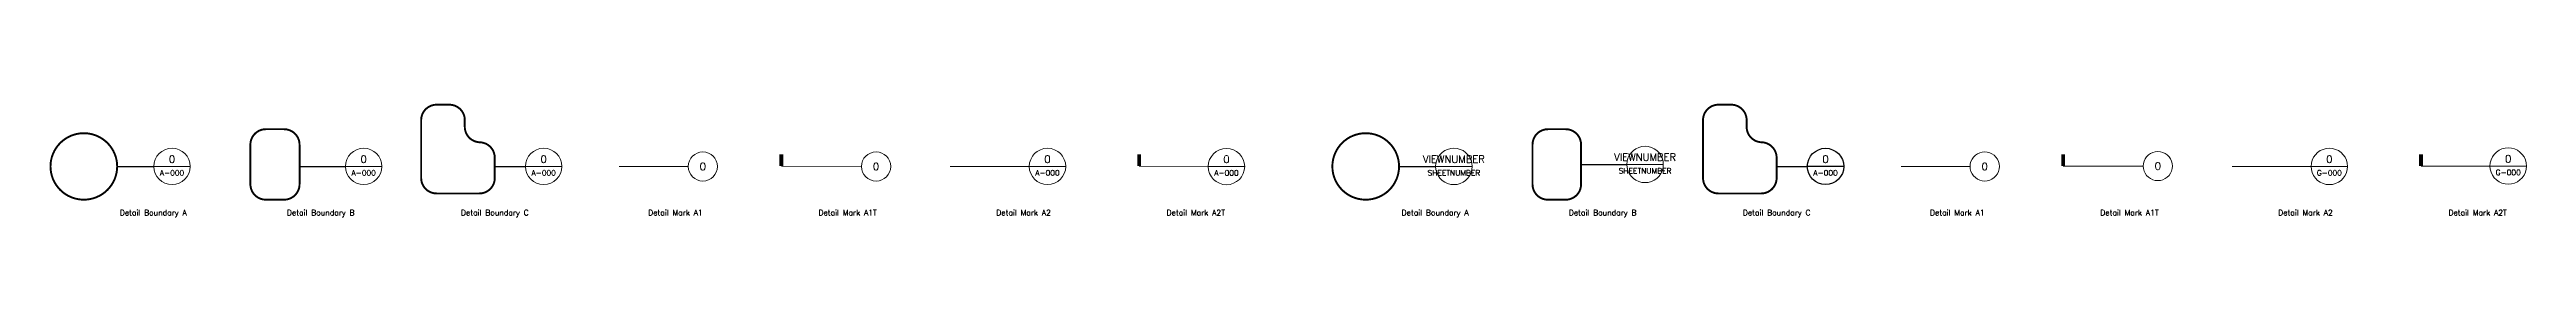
# Model space of a CAD drawing. Header units: millimetres. Extents: x -1452 to 102323, y -2095 to 85627.
# Drawn here: x -1452 to 100332, y -2095 to 2585 of the extents above; entities that cross this region are included whole.
import ezdxf
from ezdxf.enums import TextEntityAlignment as Align

# ---------------------------------------------------------------- set-up
doc = ezdxf.new("R2010")
doc.units = ezdxf.units.MM
doc.header["$LTSCALE"] = 0.5
doc.set_wipeout_variables(frame=1)
doc.linetypes.add('DASHED2', pattern=[9.525, 6.35, -3.175])
doc.layers.add('Aec-Detail-Marks', color=150, linetype='Continuous', lineweight=18)
doc.styles.add('Arch-Dim', font='romans.shx', dxfattribs={"width": 0.75})
doc.styles.add('RomanS', font='romans.shx')
doc.dimstyles.new('Aec-Arch-M-100', dxfattribs={"dimscale": 100, "dimtxt": 2.5, "dimasz": 1.5, "dimexe": 1.5, "dimexo": 1.5, "dimgap": 0.8, "dimtad": 1, "dimdec": 0, "dimzin": 3, "dimdsep": 46, "dimtxsty": 'Arch-Dim', "dimblk": 'ARCHTICK', "dimcen": 2.5, "dimazin": 2, "dimtfac": 0.75, "dimtdec": 0, "dimtix": 1, "dimtmove": 2, "dimatfit": 2, "dimfxl": 1, "dimtolj": 1, "dimtzin": 0, "dimarcsym": 0})

# ---------------------------------------------------------------- blocks, each defined once
blk = doc.blocks.new('_ArchTick')
at = {"color": 0, "linetype": 'ByBlock', "const_width": 0.15}
blk.add_lwpolyline([(-0.5, -0.5), (0.5, 0.5)], dxfattribs=at)
blk = doc.blocks.new('Anno_Detail_A2_large')
at = {"color": 0, "linetype": 'ByBlock', "lineweight": -2}
blk.add_line((3.33, 0), (-3.33, 0), dxfattribs=at)
blk.add_circle((0, 0), 3.33, dxfattribs=at)
at = {"color": 0, "linetype": 'ByBlock', "lineweight": -2, "style": 'RomanS'}
blk.add_attdef('NUMBER', text='', height=1.33, dxfattribs=at).set_placement((0, 0.67), align=Align.CENTER)
blk.add_attdef('SHEET', text='', height=1, dxfattribs=at).set_placement((0, -0.67), align=Align.TOP_CENTER)
blk = doc.blocks.new('*U27')
at = {"layer": 'Aec-Detail-Marks'}
blk.add_lwpolyline([(0, 0, 1.59, 1.59, 0), (0, 4.8, 0, 0, 0)], format="xyseb", dxfattribs=at)
blk = doc.blocks.new('*U28')
at = {"layer": 'Aec-Detail-Marks'}
blk.add_lwpolyline([(0, 0, 1.59, 1.59, 0), (0, 4.8, 0, 0, 0)], format="xyseb", dxfattribs=at)
blk = doc.blocks.new('Anno_Detail_A1_large')
at = {"color": 0, "linetype": 'ByBlock', "lineweight": -2}
blk.add_circle((0, 0), 2.67, dxfattribs=at)
at = {"color": 0, "linetype": 'ByBlock', "lineweight": -2, "style": 'RomanS'}
blk.add_attdef('NUMBER', text='', height=1.33, dxfattribs=at).set_placement((0, 0), align=Align.MIDDLE)
blk = doc.blocks.new('Anno_Detail_A1_large_wo')
at = {"color": 0, "linetype": 'ByBlock', "lineweight": -2}
blk.add_wipeout([(2.67, 0), (2.63, 0.46), (2.51, 0.91), (2.31, 1.33), (2.04, 1.71), (1.71, 2.04), (1.33, 2.31), (0.91, 2.51), (0.46, 2.63), (0, 2.67), (-0.46, 2.63), (-0.91, 2.51), (-1.33, 2.31), (-1.71, 2.04), (-2.04, 1.71), (-2.31, 1.33), (-2.51, 0.91), (-2.63, 0.46), (-2.67, 0), (-2.63, -0.46), (-2.51, -0.91), (-2.31, -1.33), (-2.04, -1.71), (-1.71, -2.04), (-1.33, -2.31), (-0.91, -2.51), (-0.46, -2.63), (0, -2.67), (0.46, -2.63), (0.91, -2.51), (1.33, -2.31), (1.71, -2.04), (2.04, -1.71), (2.31, -1.33), (2.51, -0.91), (2.63, -0.46)], dxfattribs=at)
blk.add_lwpolyline([(2.67, 0), (2.63, 0.46), (2.51, 0.91), (2.31, 1.33), (2.04, 1.71), (1.71, 2.04), (1.33, 2.31), (0.91, 2.51), (0.46, 2.63), (0, 2.67), (-0.46, 2.63), (-0.91, 2.51), (-1.33, 2.31), (-1.71, 2.04), (-2.04, 1.71), (-2.31, 1.33), (-2.51, 0.91), (-2.63, 0.46), (-2.67, 0), (-2.63, -0.46), (-2.51, -0.91), (-2.31, -1.33), (-2.04, -1.71), (-1.71, -2.04), (-1.33, -2.31), (-0.91, -2.51), (-0.46, -2.63), (0, -2.67), (0.46, -2.63), (0.91, -2.51), (1.33, -2.31), (1.71, -2.04), (2.04, -1.71), (2.31, -1.33), (2.51, -0.91), (2.63, -0.46)], close=True, dxfattribs=at)
at = {"color": 0, "linetype": 'ByBlock', "lineweight": -2, "style": 'RomanS'}
blk.add_attdef('NUMBER', text='', height=1.33, dxfattribs=at).set_placement((0, 0), align=Align.MIDDLE)
blk = doc.blocks.new('Anno_Detail_A2_large_wo')
at = {"color": 0, "linetype": 'ByBlock', "lineweight": -2}
blk.add_wipeout([(3.33, 0), (3.28, 0.58), (3.13, 1.14), (2.89, 1.67), (2.55, 2.14), (2.14, 2.55), (1.67, 2.89), (1.14, 3.13), (0.58, 3.28), (0, 3.33), (-0.58, 3.28), (-1.14, 3.13), (-1.67, 2.89), (-2.14, 2.55), (-2.55, 2.14), (-2.89, 1.67), (-3.13, 1.14), (-3.28, 0.58), (-3.33, 0), (-3.28, -0.58), (-3.13, -1.14), (-2.89, -1.67), (-2.55, -2.14), (-2.14, -2.55), (-1.67, -2.89), (-1.14, -3.13), (-0.58, -3.28), (0, -3.33), (0.58, -3.28), (1.14, -3.13), (1.67, -2.89), (2.14, -2.55), (2.55, -2.14), (2.89, -1.67), (3.13, -1.14), (3.28, -0.58)], dxfattribs=at)
blk.add_line((3.33, 0), (-3.33, 0), dxfattribs=at)
blk.add_lwpolyline([(3.33, 0), (3.28, 0.58), (3.13, 1.14), (2.89, 1.67), (2.55, 2.14), (2.14, 2.55), (1.67, 2.89), (1.14, 3.13), (0.58, 3.28), (0, 3.33), (-0.58, 3.28), (-1.14, 3.13), (-1.67, 2.89), (-2.14, 2.55), (-2.55, 2.14), (-2.89, 1.67), (-3.13, 1.14), (-3.28, 0.58), (-3.33, 0), (-3.28, -0.58), (-3.13, -1.14), (-2.89, -1.67), (-2.55, -2.14), (-2.14, -2.55), (-1.67, -2.89), (-1.14, -3.13), (-0.58, -3.28), (0, -3.33), (0.58, -3.28), (1.14, -3.13), (1.67, -2.89), (2.14, -2.55), (2.55, -2.14), (2.89, -1.67), (3.13, -1.14), (3.28, -0.58)], close=True, dxfattribs=at)
at = {"color": 0, "linetype": 'ByBlock', "lineweight": -2, "style": 'RomanS'}
blk.add_attdef('NUMBER', text='', height=1.33, dxfattribs=at).set_placement((0, 0.67), align=Align.CENTER)
blk.add_attdef('SHEET', text='', height=1, dxfattribs=at).set_placement((0, -0.67), align=Align.TOP_CENTER)

msp = doc.modelspace()

# ---------------------------------------------------------------- linework, layer by layer
at = {"linetype": 'DASHED2', "const_width": 79.4, "flags": 128}
msp.add_lwpolyline([(66495, 1910, -0.4142136), (67130, 2545), (67652, 2545, -0.4142136), (68287, 1910), (68287, 1631, 0.4142136), (68922, 996), (68883, 996, -0.4142136), (69518, 361), (69518, -479, -0.4142136), (68883, -1114), (67130, -1114, -0.4142136), (66495, -479)], format="xyb", close=True, dxfattribs=at)
at = {"layer": 'Aec-Detail-Marks'}
for p, q in [((81296, 16), (84584, 16)), ((96000, 16), (98832, 16))]:
    msp.add_line(p, q, dxfattribs=at)
at = {"layer": 'Aec-Detail-Marks', "linetype": 'DASHED2', "const_width": 79.4, "flags": 128}
for points in [[(13819, 1910, -0.4142136), (14454, 2545), (14977, 2545, -0.4142136), (15612, 1910), (15612, 1631, 0.4142136), (16247, 996), (16208, 996, -0.4142136), (16843, 361), (16843, -479, -0.4142136), (16208, -1114), (14454, -1114, -0.4142136), (13819, -479)], [(1327, 0, 1), (-1413, 0, 1)], [(6802, 900, -0.4142136), (7437, 1535), (8186, 1535, -0.4142136), (8821, 900), (8821, -735, -0.4142136), (8186, -1370), (7437, -1370, -0.4142136), (6802, -735)], [(54003, 0, 1), (51263, 0, 1)], [(59488, 900, -0.4142136), (60123, 1535), (60848, 1535, -0.4142136), (61483, 900), (61483, -737, -0.4142136), (60848, -1372), (60123, -1372, -0.4142136), (59488, -737)]]:
    msp.add_lwpolyline(points, format="xyb", close=True, dxfattribs=at)
at = {"layer": 'Aec-Detail-Marks'}
for points in [[(28621, 16), (31912, 3)], [(43324, 16), (46161, 0)], [(21958, 0), (24794, 0)], [(35564, 0), (38806, 0)]]:
    msp.add_lwpolyline(points, dxfattribs=at)

# ---------------------------------------------------------------- block references
ref = msp.add_blockref('Anno_Detail_A2_large', (71529, 0), dxfattribs=dict(xscale=225, yscale=225, zscale=225))
ref.add_attrib('NUMBER', '0', dxfattribs={"color": 0, "linetype": 'ByBlock', "lineweight": -2, "height": 300, "style": 'Arch-Dim'}).set_placement((71529, 150), align=Align.CENTER)
ref.add_attrib('SHEET', 'A-000', dxfattribs={"color": 0, "linetype": 'ByBlock', "lineweight": -2, "height": 225, "style": 'Arch-Dim'}).set_placement((71529, -150), align=Align.TOP_CENTER)
at = {"xscale": 100, "yscale": 100, "zscale": 100}
for name, p in [('*U27', (81296, 16)), ('*U28', (96000, 16))]:
    msp.add_blockref(name, p, dxfattribs=at)
at = {"layer": 'Aec-Detail-Marks'}
ref = msp.add_blockref('Anno_Detail_A2_large', (3582, 0), dxfattribs=dict(at, xscale=225, yscale=225, zscale=225))
ref.add_attrib('NUMBER', '0', dxfattribs={"layer": '0', "color": 0, "linetype": 'ByBlock', "lineweight": -2, "height": 300, "style": 'Arch-Dim'}).set_placement((3582, 150), align=Align.CENTER)
ref.add_attrib('SHEET', 'A-000', dxfattribs={"layer": '0', "color": 0, "linetype": 'ByBlock', "lineweight": -2, "height": 225, "style": 'Arch-Dim'}).set_placement((3582, -150), align=Align.TOP_CENTER)
ref = msp.add_blockref('Anno_Detail_A2_large', (11457, 0), dxfattribs=dict(at, xscale=225, yscale=225, zscale=225))
ref.add_attrib('NUMBER', '0', dxfattribs={"layer": '0', "color": 0, "linetype": 'ByBlock', "lineweight": -2, "height": 300, "style": 'Arch-Dim'}).set_placement((11457, 150), align=Align.CENTER)
ref.add_attrib('SHEET', 'A-000', dxfattribs={"layer": '0', "color": 0, "linetype": 'ByBlock', "lineweight": -2, "height": 225, "style": 'Arch-Dim'}).set_placement((11457, -150), align=Align.TOP_CENTER)
ref = msp.add_blockref('Anno_Detail_A2_large', (18853, 0), dxfattribs=dict(at, xscale=225, yscale=225, zscale=225))
ref.add_attrib('NUMBER', '0', dxfattribs={"layer": '0', "color": 0, "linetype": 'ByBlock', "lineweight": -2, "height": 300, "style": 'Arch-Dim'}).set_placement((18853, 150), align=Align.CENTER)
ref.add_attrib('SHEET', 'A-000', dxfattribs={"layer": '0', "color": 0, "linetype": 'ByBlock', "lineweight": -2, "height": 225, "style": 'Arch-Dim'}).set_placement((18853, -150), align=Align.TOP_CENTER)
ref = msp.add_blockref('Anno_Detail_A1_large', (25394, 0), dxfattribs=dict(at, xscale=225, yscale=225, zscale=225))
ref.add_attrib('NUMBER', '0', dxfattribs={"layer": '0', "color": 0, "linetype": 'ByBlock', "lineweight": -2, "height": 300, "style": 'Arch-Dim'}).set_placement((25394, 0), align=Align.MIDDLE)
at = {"layer": 'Aec-Detail-Marks', "xscale": 100, "yscale": 100, "zscale": 100}
for name, p in [('*U27', (28621, 16)), ('*U28', (43324, 16))]:
    msp.add_blockref(name, p, dxfattribs=at)
at = {"layer": 'Aec-Detail-Marks'}
ref = msp.add_blockref('Anno_Detail_A1_large', (32512, 0), dxfattribs=dict(at, xscale=225, yscale=225, zscale=225))
ref.add_attrib('NUMBER', '0', dxfattribs={"layer": '0', "color": 0, "linetype": 'ByBlock', "lineweight": -2, "height": 300, "style": 'Arch-Dim'}).set_placement((32512, 0), align=Align.MIDDLE)
ref = msp.add_blockref('Anno_Detail_A2_large', (39556, 0), dxfattribs=dict(at, xscale=225, yscale=225, zscale=225))
ref.add_attrib('NUMBER', '0', dxfattribs={"layer": '0', "color": 0, "linetype": 'ByBlock', "lineweight": -2, "height": 300, "style": 'Arch-Dim'}).set_placement((39556, 150), align=Align.CENTER)
ref.add_attrib('SHEET', 'A-000', dxfattribs={"layer": '0', "color": 0, "linetype": 'ByBlock', "lineweight": -2, "height": 225, "style": 'Arch-Dim'}).set_placement((39556, -150), align=Align.TOP_CENTER)
ref = msp.add_blockref('Anno_Detail_A2_large', (46911, -4), dxfattribs=dict(at, xscale=225, yscale=225, zscale=225))
ref.add_attrib('NUMBER', '0', dxfattribs={"layer": '0', "color": 0, "linetype": 'ByBlock', "lineweight": -2, "height": 300, "style": 'Arch-Dim'}).set_placement((46911, 146), align=Align.CENTER)
ref.add_attrib('SHEET', 'A-000', dxfattribs={"layer": '0', "color": 0, "linetype": 'ByBlock', "lineweight": -2, "height": 225, "style": 'Arch-Dim'}).set_placement((46911, -154), align=Align.TOP_CENTER)
ref = msp.add_blockref('Anno_Detail_A1_large_wo', (78070, 0), dxfattribs=dict(at, xscale=225, yscale=225, zscale=225))
ref.add_attrib('NUMBER', '0', dxfattribs={"layer": '0', "color": 0, "linetype": 'ByBlock', "lineweight": -2, "height": 300, "style": 'Arch-Dim'}).set_placement((78070, 0), align=Align.MIDDLE)
ref = msp.add_blockref('Anno_Detail_A2_large_wo', (92232, 0), dxfattribs=dict(at, xscale=225, yscale=225, zscale=225))
ref.add_attrib('NUMBER', '0', dxfattribs={"layer": '0', "color": 0, "linetype": 'ByBlock', "lineweight": -2, "height": 300, "style": 'Arch-Dim'}).set_placement((92232, 150), align=Align.CENTER)
ref.add_attrib('SHEET', 'G-000', dxfattribs={"layer": '0', "color": 0, "linetype": 'ByBlock', "lineweight": -2, "height": 225, "style": 'Arch-Dim'}).set_placement((92232, -150), align=Align.TOP_CENTER)

# ---------------------------------------------------------------- texts
at = {"style": 'RomanS'}
for s, p in [('Detail Boundary A', (4186, -2019)), ('Detail Boundary B', (11084, -2019)), ('Detail Boundary C', (18237, -2019)), ('Detail Mark A1', (25391, -2019)), ('Detail Mark A1T', (32544, -2019)), ('Detail Mark A2', (39697, -2019)), ('Detail Mark A2T', (46851, -2019)), ('Detail Boundary A', (56861, -2019)), ('Detail Boundary B', (63760, -2019)), ('Detail Boundary C', (70913, -2019)), ('Detail Mark A1', (78066, -2019)), ('Detail Mark A1T', (85220, -2019)), ('Detail Mark A2', (92373, -2019)), ('Detail Mark A2T', (99526, -2019))]:
    msp.add_text(s, height=228.6, dxfattribs=at).set_placement(p, align=Align.RIGHT)

# ---------------------------------------------------------------- leaders
at = {"has_arrowhead": 0}
msp.add_leader([(69518, 0), (70779, 0)], dimstyle='Aec-Arch-M-100', dxfattribs=at)
at = {"layer": 'Aec-Detail-Marks', "has_arrowhead": 0}
for points in [[(1327, 0), (2832, 0)], [(54003, 0), (55507, 0)], [(61483, 82), (63364, 82)], [(8821, 0), (10707, 0)], [(16843, 0), (18103, 0)]]:
    msp.add_leader(points, dimstyle='Aec-Arch-M-100', dxfattribs=at)

# ---------------------------------------------------------------- next in the draw order: linework, layer by layer
at = {"layer": 'Aec-Detail-Marks'}
for points in [[(74633, 0), (77470, 0)], [(88240, 0), (91482, 0)]]:
    msp.add_lwpolyline(points, dxfattribs=at)

# ---------------------------------------------------------------- next in the draw order: block references
ref = msp.add_blockref('Anno_Detail_A2_large_wo', (56257, 0), dxfattribs=dict(at, xscale=225, yscale=225, zscale=225))
ref.add_attrib('NUMBER', 'VIEWNUMBER', dxfattribs={"layer": '0', "color": 0, "linetype": 'ByBlock', "lineweight": -2, "height": 300, "style": 'Arch-Dim'}).set_placement((56257, 150), align=Align.CENTER)
ref.add_attrib('SHEET', 'SHEETNUMBER', dxfattribs={"layer": '0', "color": 0, "linetype": 'ByBlock', "lineweight": -2, "height": 225, "style": 'Arch-Dim'}).set_placement((56257, -150), align=Align.TOP_CENTER)
ref = msp.add_blockref('Anno_Detail_A2_large_wo', (64114, 82), dxfattribs=dict(at, xscale=225, yscale=225, zscale=225))
ref.add_attrib('NUMBER', 'VIEWNUMBER', dxfattribs={"layer": '0', "color": 0, "linetype": 'ByBlock', "lineweight": -2, "height": 300, "style": 'Arch-Dim'}).set_placement((64114, 232), align=Align.CENTER)
ref.add_attrib('SHEET', 'SHEETNUMBER', dxfattribs={"layer": '0', "color": 0, "linetype": 'ByBlock', "lineweight": -2, "height": 225, "style": 'Arch-Dim'}).set_placement((64114, -68), align=Align.TOP_CENTER)
ref = msp.add_blockref('Anno_Detail_A1_large_wo', (85184, 16), dxfattribs=dict(at, xscale=225, yscale=225, zscale=225))
ref.add_attrib('NUMBER', '0', dxfattribs={"layer": '0', "color": 0, "linetype": 'ByBlock', "lineweight": -2, "height": 300, "style": 'Arch-Dim'}).set_placement((85184, 16), align=Align.MIDDLE)
ref = msp.add_blockref('Anno_Detail_A2_large_wo', (99582, 16), dxfattribs=dict(at, xscale=225, yscale=225, zscale=225))
ref.add_attrib('NUMBER', '0', dxfattribs={"layer": '0', "color": 0, "linetype": 'ByBlock', "lineweight": -2, "height": 300, "style": 'Arch-Dim'}).set_placement((99582, 166), align=Align.CENTER)
ref.add_attrib('SHEET', 'G-000', dxfattribs={"layer": '0', "color": 0, "linetype": 'ByBlock', "lineweight": -2, "height": 225, "style": 'Arch-Dim'}).set_placement((99582, -134), align=Align.TOP_CENTER)

doc.saveas('drawing.dxf')
